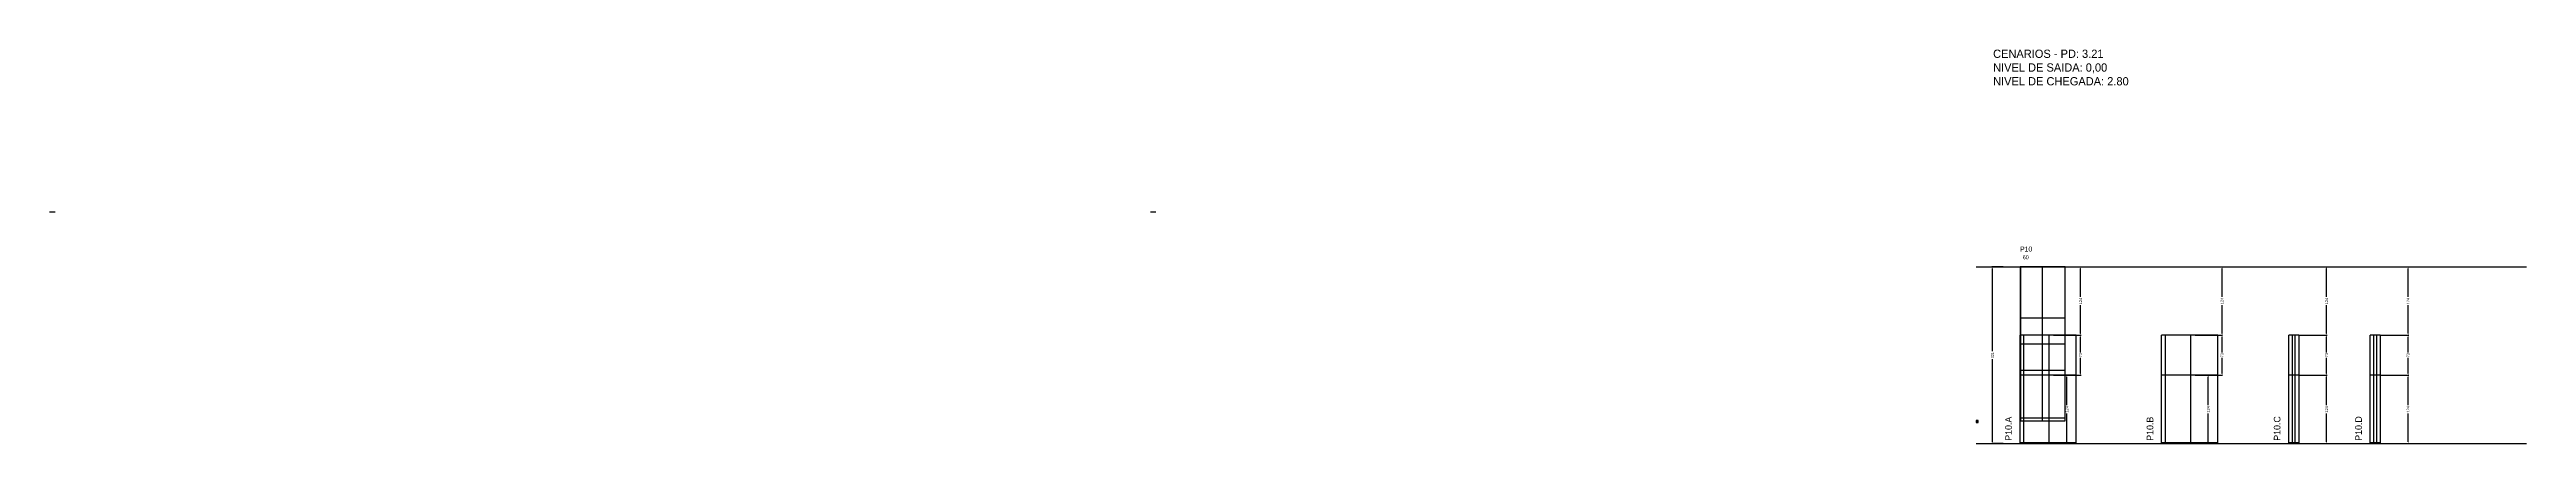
# Model space of a CAD drawing. Header units: centimetres. Extents: x -10500 to 4259, y -421 to 295.
# Drawn here: x -10500 to -6000, y -421 to 295 of the extents above; entities that cross this region are included whole.
import ezdxf

# ---------------------------------------------------------------- set-up
doc = ezdxf.new("R2010")
doc.units = ezdxf.units.CM
doc.linetypes.add('DASHED', pattern=[2, -2])
for name, color, linetype in [('CARIMBO', 7, 'Continuous'), ('CHAPA', 140, 'Continuous'), ('CONCRETO', 150, 'Continuous'), ('COTA', 241, 'Continuous'), ('Madeira', 30, 'Continuous'), ('MEIO_PONT', 160, 'Continuous'), ('NIVEL', 7, 'Continuous'), ('NIVEL 2° PAV.', 160, 'Continuous'), ('NOMENCLATURA', 7, 'Continuous'), ('Nível', 160, 'Continuous'), ('Painéis', 200, 'Continuous'), ('Perfil Metálico', 150, 'Continuous'), ('SARR_2.2x7', 40, 'Continuous'), ('SARR_EDITAR', 40, 'Continuous'), ('SARRAFO DE PRESSAO', 200, 'Continuous'), ('texto', 7, 'Continuous'), ('Texto Seção', 7, 'Continuous'), ('TEXTO_GERAL', 7, 'Continuous')]:
    doc.layers.add(name, color=color, linetype=linetype)
doc.dimstyles.new('PAINEL-NOVA', dxfattribs={"dimtxt": 5, "dimasz": 3, "dimexe": 1, "dimexo": 1, "dimgap": 1, "dimtad": 1, "dimcen": 2.5, "dimazin": 3, "dimtfac": 1, "dimtmove": 0, "dimatfit": 3})

# ---------------------------------------------------------------- blocks, each defined once
blk = doc.blocks.new('_CLOSEDFILLED')
at = {"color": 0, "linetype": 'BYBLOCK'}
blk.add_solid([(-1, 0.2), (0, 0), (-1, -0.2)], dxfattribs=at)
blk = doc.blocks.new('*D1')
for p, q in [((-6951, -100), (-6971, -100)), ((-6970, -253), (-6970, -103)), ((-6970, -418), (-6970, -268)), ((-6951, -421), (-6971, -421))]:
    blk.add_line(p, q)
at = {"layer": 'Defpoints'}
for p in [(-6950, -100), (-6970, -421), (-6950, -421)]:
    blk.add_point(p, dxfattribs=at)
at = {"layer": 'COTA', "xscale": 3, "yscale": 3}
for p, rotation in [((-6970, -100), 90), ((-6970, -421), 270)]:
    blk.add_blockref('_CLOSEDFILLED', p, dxfattribs=dict(at, rotation=rotation))
at = {"layer": 'COTA', "insert": (-6970, -260.5), "char_height": 5, "attachment_point": 5, "rotation": 90}
blk.add_mtext('321', dxfattribs=at)
blk = doc.blocks.new('MULDURA')
at = {"layer": 'Paineis'}
for p, q in [((0, 0), (4, 4)), ((4, 0), (0, 4))]:
    blk.add_line(p, q, dxfattribs=at)
blk.add_lwpolyline([(0, 0), (4, 0), (4, 4), (0, 4)], close=True, dxfattribs=at)
blk = doc.blocks.new('*D2')
for p, q in [((-6859, -297), (-6834, -297)), ((-6835, -351.5), (-6835, -300)), ((-6835, -418), (-6835, -366.5)), ((-6859, -421), (-6834, -421))]:
    blk.add_line(p, q)
at = {"layer": 'Defpoints'}
for p in [(-6860, -297), (-6860, -421), (-6835, -421)]:
    blk.add_point(p, dxfattribs=at)
at = {"layer": 'COTA', "xscale": 3, "yscale": 3}
for p, rotation in [((-6835, -297), 90), ((-6835, -421), 270)]:
    blk.add_blockref('_CLOSEDFILLED', p, dxfattribs=dict(at, rotation=rotation))
at = {"layer": 'COTA', "insert": (-6835, -359), "char_height": 5, "attachment_point": 5, "rotation": 90}
blk.add_mtext('124', dxfattribs=at)
blk = doc.blocks.new('*D3')
for p, q in [((-6859, -224), (-6809, -224)), ((-6810, -255.5), (-6810, -227)), ((-6810, -294), (-6810, -265.5)), ((-6859, -297), (-6809, -297))]:
    blk.add_line(p, q)
at = {"layer": 'Defpoints'}
for p in [(-6860, -224), (-6860, -297), (-6810, -297)]:
    blk.add_point(p, dxfattribs=at)
at = {"layer": 'COTA', "xscale": 3, "yscale": 3}
for p, rotation in [((-6810, -224), 90), ((-6810, -297), 270)]:
    blk.add_blockref('_CLOSEDFILLED', p, dxfattribs=dict(at, rotation=rotation))
at = {"layer": 'COTA', "insert": (-6810, -260.5), "char_height": 5, "attachment_point": 5, "rotation": 90}
blk.add_mtext('73', dxfattribs=at)
blk = doc.blocks.new('*D4')
for p, q in [((-6859, -100), (-6809, -100)), ((-6810, -154.5), (-6810, -103)), ((-6810, -221), (-6810, -169.5)), ((-6859, -224), (-6809, -224))]:
    blk.add_line(p, q)
at = {"layer": 'Defpoints'}
for p in [(-6860, -100), (-6860, -224), (-6810, -224)]:
    blk.add_point(p, dxfattribs=at)
at = {"layer": 'COTA', "xscale": 3, "yscale": 3}
for p, rotation in [((-6810, -100), 90), ((-6810, -224), 270)]:
    blk.add_blockref('_CLOSEDFILLED', p, dxfattribs=dict(at, rotation=rotation))
at = {"layer": 'COTA', "insert": (-6810, -162), "char_height": 5, "attachment_point": 5, "rotation": 90}
blk.add_mtext('124', dxfattribs=at)
blk = doc.blocks.new('*D5')
for p, q in [((-6602, -297), (-6577, -297)), ((-6578, -351.5), (-6578, -300)), ((-6578, -418), (-6578, -366.5)), ((-6602, -421), (-6577, -421))]:
    blk.add_line(p, q)
at = {"layer": 'Defpoints'}
for p in [(-6603, -297), (-6603, -421), (-6578, -421)]:
    blk.add_point(p, dxfattribs=at)
at = {"layer": 'COTA', "xscale": 3, "yscale": 3}
for p, rotation in [((-6578, -297), 90), ((-6578, -421), 270)]:
    blk.add_blockref('_CLOSEDFILLED', p, dxfattribs=dict(at, rotation=rotation))
at = {"layer": 'COTA', "insert": (-6578, -359), "char_height": 5, "attachment_point": 5, "rotation": 90}
blk.add_mtext('124', dxfattribs=at)
blk = doc.blocks.new('*D6')
for p, q in [((-6602, -224), (-6552, -224)), ((-6553, -255.5), (-6553, -227)), ((-6553, -294), (-6553, -265.5)), ((-6602, -297), (-6552, -297))]:
    blk.add_line(p, q)
at = {"layer": 'Defpoints'}
for p in [(-6603, -224), (-6603, -297), (-6553, -297)]:
    blk.add_point(p, dxfattribs=at)
at = {"layer": 'COTA', "xscale": 3, "yscale": 3}
for p, rotation in [((-6553, -224), 90), ((-6553, -297), 270)]:
    blk.add_blockref('_CLOSEDFILLED', p, dxfattribs=dict(at, rotation=rotation))
at = {"layer": 'COTA', "insert": (-6553, -260.5), "char_height": 5, "attachment_point": 5, "rotation": 90}
blk.add_mtext('73', dxfattribs=at)
blk = doc.blocks.new('*D7')
for p, q in [((-6602, -100), (-6552, -100)), ((-6553, -154.5), (-6553, -103)), ((-6553, -221), (-6553, -169.5)), ((-6602, -224), (-6552, -224))]:
    blk.add_line(p, q)
at = {"layer": 'Defpoints'}
for p in [(-6603, -100), (-6603, -224), (-6553, -224)]:
    blk.add_point(p, dxfattribs=at)
at = {"layer": 'COTA', "xscale": 3, "yscale": 3}
for p, rotation in [((-6553, -100), 90), ((-6553, -224), 270)]:
    blk.add_blockref('_CLOSEDFILLED', p, dxfattribs=dict(at, rotation=rotation))
at = {"layer": 'COTA', "insert": (-6553, -162), "char_height": 5, "attachment_point": 5, "rotation": 90}
blk.add_mtext('124', dxfattribs=at)
blk = doc.blocks.new('*D8')
for p, q in [((-6412, -297), (-6362, -297)), ((-6363, -351.5), (-6363, -300)), ((-6363, -418), (-6363, -366.5)), ((-6412, -421), (-6362, -421))]:
    blk.add_line(p, q)
at = {"layer": 'Defpoints'}
for p in [(-6413, -297), (-6413, -421), (-6363, -421)]:
    blk.add_point(p, dxfattribs=at)
at = {"layer": 'COTA', "xscale": 3, "yscale": 3}
for p, rotation in [((-6363, -297), 90), ((-6363, -421), 270)]:
    blk.add_blockref('_CLOSEDFILLED', p, dxfattribs=dict(at, rotation=rotation))
at = {"layer": 'COTA', "insert": (-6363, -359), "char_height": 5, "attachment_point": 5, "rotation": 90}
blk.add_mtext('124', dxfattribs=at)
blk = doc.blocks.new('*D9')
for p, q in [((-6412, -224), (-6362, -224)), ((-6363, -255.5), (-6363, -227)), ((-6363, -294), (-6363, -265.5)), ((-6412, -297), (-6362, -297))]:
    blk.add_line(p, q)
at = {"layer": 'Defpoints'}
for p in [(-6413, -224), (-6413, -297), (-6363, -297)]:
    blk.add_point(p, dxfattribs=at)
at = {"layer": 'COTA', "xscale": 3, "yscale": 3}
for p, rotation in [((-6363, -224), 90), ((-6363, -297), 270)]:
    blk.add_blockref('_CLOSEDFILLED', p, dxfattribs=dict(at, rotation=rotation))
at = {"layer": 'COTA', "insert": (-6363, -260.5), "char_height": 5, "attachment_point": 5, "rotation": 90}
blk.add_mtext('73', dxfattribs=at)
blk = doc.blocks.new('*D10')
for p, q in [((-6412, -100), (-6362, -100)), ((-6363, -154.5), (-6363, -103)), ((-6363, -221), (-6363, -169.5)), ((-6412, -224), (-6362, -224))]:
    blk.add_line(p, q)
at = {"layer": 'Defpoints'}
for p in [(-6413, -100), (-6413, -224), (-6363, -224)]:
    blk.add_point(p, dxfattribs=at)
at = {"layer": 'COTA', "xscale": 3, "yscale": 3}
for p, rotation in [((-6363, -100), 90), ((-6363, -224), 270)]:
    blk.add_blockref('_CLOSEDFILLED', p, dxfattribs=dict(at, rotation=rotation))
at = {"layer": 'COTA', "insert": (-6363, -162), "char_height": 5, "attachment_point": 5, "rotation": 90}
blk.add_mtext('124', dxfattribs=at)
blk = doc.blocks.new('*D11')
for p, q in [((-6264, -297), (-6214, -297)), ((-6215, -351.5), (-6215, -300)), ((-6215, -418), (-6215, -366.5)), ((-6264, -421), (-6214, -421))]:
    blk.add_line(p, q)
at = {"layer": 'Defpoints'}
for p in [(-6265, -297), (-6265, -421), (-6215, -421)]:
    blk.add_point(p, dxfattribs=at)
at = {"layer": 'COTA', "xscale": 3, "yscale": 3}
for p, rotation in [((-6215, -297), 90), ((-6215, -421), 270)]:
    blk.add_blockref('_CLOSEDFILLED', p, dxfattribs=dict(at, rotation=rotation))
at = {"layer": 'COTA', "insert": (-6215, -359), "char_height": 5, "attachment_point": 5, "rotation": 90}
blk.add_mtext('124', dxfattribs=at)
blk = doc.blocks.new('*D12')
for p, q in [((-6264, -224), (-6214, -224)), ((-6215, -255.5), (-6215, -227)), ((-6215, -294), (-6215, -265.5)), ((-6264, -297), (-6214, -297))]:
    blk.add_line(p, q)
at = {"layer": 'Defpoints'}
for p in [(-6265, -224), (-6265, -297), (-6215, -297)]:
    blk.add_point(p, dxfattribs=at)
at = {"layer": 'COTA', "xscale": 3, "yscale": 3}
for p, rotation in [((-6215, -224), 90), ((-6215, -297), 270)]:
    blk.add_blockref('_CLOSEDFILLED', p, dxfattribs=dict(at, rotation=rotation))
at = {"layer": 'COTA', "insert": (-6215, -260.5), "char_height": 5, "attachment_point": 5, "rotation": 90}
blk.add_mtext('73', dxfattribs=at)
blk = doc.blocks.new('*D13')
for p, q in [((-6264, -100), (-6214, -100)), ((-6215, -154.5), (-6215, -103)), ((-6215, -221), (-6215, -169.5)), ((-6264, -224), (-6214, -224))]:
    blk.add_line(p, q)
at = {"layer": 'Defpoints'}
for p in [(-6265, -100), (-6265, -224), (-6215, -224)]:
    blk.add_point(p, dxfattribs=at)
at = {"layer": 'COTA', "xscale": 3, "yscale": 3}
for p, rotation in [((-6215, -100), 90), ((-6215, -224), 270)]:
    blk.add_blockref('_CLOSEDFILLED', p, dxfattribs=dict(at, rotation=rotation))
at = {"layer": 'COTA', "insert": (-6215, -162), "char_height": 5, "attachment_point": 5, "rotation": 90}
blk.add_mtext('124', dxfattribs=at)

msp = doc.modelspace()

# ---------------------------------------------------------------- linework, layer by layer
msp.add_line((-8500, 0), (-8490, 0))
at = {"layer": 'CARIMBO'}
msp.add_line((-10500, 0), (-10490, 0), dxfattribs=at)
at = {"layer": 'CHAPA'}
msp.add_lwpolyline([(-6920, -380), (-6918.8, -380), (-6918.8, -100), (-6920, -100)], close=True, dxfattribs=at)
at = {"layer": 'CONCRETO'}
msp.add_line((-8500, 0), (-8490, 0), dxfattribs=at)
at = {"layer": 'Madeira'}
for points in [[(-6920, -192.4), (-6838, -192.4)], [(-6920, -287.6), (-6838, -287.6)]]:
    msp.add_lwpolyline(points, dxfattribs=at)
at = {"layer": 'MEIO_PONT'}
msp.add_lwpolyline([(-6920, -240), (-6838, -240)], dxfattribs=at)
at = {"layer": 'NIVEL'}
msp.add_line((-8500, 0), (-8490, 0), dxfattribs=at)
at = {"layer": 'NIVEL 2° PAV.'}
msp.add_line((-10500, 0), (-10490, 0), dxfattribs=at)
at = {"layer": 'Nível', "linetype": 'DASHED'}
for points in [[(-7000, -100), (-6000, -100)], [(-7000, -421), (-6000, -421)]]:
    msp.add_lwpolyline(points, dxfattribs=at)
at = {"layer": 'Painéis'}
for p, q in [((-6920, -421), (-6920, -224)), ((-6818, -224), (-6920, -224)), ((-6818, -421), (-6818, -224)), ((-6663, -421), (-6663, -224)), ((-6561, -224), (-6663, -224)), ((-6561, -421), (-6561, -224)), ((-6432, -421), (-6432, -224)), ((-6413, -224), (-6432, -224)), ((-6413, -421), (-6413, -224)), ((-6284, -421), (-6284, -224)), ((-6265, -224), (-6284, -224)), ((-6265, -421), (-6265, -224)), ((-6818, -297), (-6920, -297)), ((-6561, -297), (-6663, -297)), ((-6413, -297), (-6432, -297)), ((-6265, -297), (-6284, -297)), ((-6920, -419), (-6818, -419)), ((-6663, -419), (-6561, -419)), ((-6432, -419), (-6413, -419)), ((-6284, -419), (-6265, -419))]:
    msp.add_line(p, q, dxfattribs=at)
msp.add_lwpolyline([(-6920, -380), (-6838, -380), (-6838, -100), (-6920, -100)], close=True, dxfattribs=at)
at = {"layer": 'Perfil Metálico'}
msp.add_line((-6879, -380), (-6879, -100), dxfattribs=at)
at = {"layer": 'SARR_2.2x7', "linetype": 'DASHED'}
for points in [[(-6913, -297), (-6913, -224)], [(-6867, -297), (-6867, -224)], [(-6656, -297), (-6656, -224)], [(-6610, -297), (-6610, -224)]]:
    msp.add_lwpolyline(points, dxfattribs=at)
at = {"layer": 'SARR_2.2x7'}
for points in [[(-6425, -419), (-6425, -224)], [(-6420, -419), (-6420, -224)], [(-6277, -419), (-6277, -224)], [(-6272, -419), (-6272, -224)], [(-6913, -419), (-6913, -297)], [(-6867, -419), (-6867, -297)], [(-6656, -419), (-6656, -297)], [(-6610, -419), (-6610, -297)]]:
    msp.add_lwpolyline(points, dxfattribs=at)
at = {"layer": 'SARR_EDITAR'}
msp.add_line((-10500, 0), (-10490, 0), dxfattribs=at)
at = {"layer": 'SARRAFO DE PRESSAO'}
msp.add_lwpolyline([(-6920, -380), (-6838, -380), (-6838, -375), (-6920, -375)], close=True, dxfattribs=at)
at = {"layer": 'Texto Seção'}
msp.add_line((-10500, 0), (-10490, 0), dxfattribs=at)

# ---------------------------------------------------------------- block references
at = {"layer": 'COTA'}
msp.add_blockref('MULDURA', (-7000, -383), dxfattribs=at)

# ---------------------------------------------------------------- texts
at = {"layer": 'NOMENCLATURA'}
for s, p in [('CENARIOS - PD: 3.21', (-6969, 280)), ('NIVEL DE SAIDA: 0,00', (-6969, 255)), ('NIVEL DE CHEGADA: 2.80', (-6969, 230))]:
    msp.add_text(s, height=15, dxfattribs=at).set_placement(p)
for s, p in [('P10.A', (-6935, -416)), ('P10.B', (-6678, -416)), ('P10.C', (-6447, -416)), ('P10.D', (-6299, -416))]:
    msp.add_text(s, height=12, rotation=90, dxfattribs=at).set_placement(p)
at = {"layer": 'texto'}
msp.add_text('60', height=7, dxfattribs=at).set_placement((-6915, -86))
at = {"layer": 'TEXTO_GERAL'}
msp.add_text('P10', height=9, dxfattribs=at).set_placement((-6920, -72))

# ---------------------------------------------------------------- dimensions: what is measured, and where the dimension line sits
at = {"layer": 'COTA'}
for base, p1, p2, picture, middle in [((-6970, -421), (-6950, -421), (-6950, -100), '*D1', (-6970, -260.5)), ((-6810, -224), (-6860, -224), (-6860, -100), '*D4', (-6810, -162)), ((-6553, -224), (-6603, -224), (-6603, -100), '*D7', (-6553, -162)), ((-6363, -224), (-6413, -224), (-6413, -100), '*D10', (-6363, -162)), ((-6215, -224), (-6265, -224), (-6265, -100), '*D13', (-6215, -162)), ((-6810, -297), (-6860, -297), (-6860, -224), '*D3', (-6810, -260.5)), ((-6553, -297), (-6603, -297), (-6603, -224), '*D6', (-6553, -260.5)), ((-6363, -297), (-6413, -297), (-6413, -224), '*D9', (-6363, -260.5)), ((-6215, -297), (-6265, -297), (-6265, -224), '*D12', (-6215, -260.5)), ((-6835, -421), (-6860, -421), (-6860, -297), '*D2', (-6835, -359)), ((-6578, -421), (-6603, -421), (-6603, -297), '*D5', (-6578, -359)), ((-6363, -421), (-6413, -421), (-6413, -297), '*D8', (-6363, -359)), ((-6215, -421), (-6265, -421), (-6265, -297), '*D11', (-6215, -359))]:
    dim = msp.add_linear_dim(base=base, p1=p1, p2=p2, angle=90, dimstyle='PAINEL-NOVA', dxfattribs=at)
    dim.commit()
    dim.dimension.update_dxf_attribs({"geometry": picture, "text_midpoint": middle})

doc.saveas('drawing.dxf')
